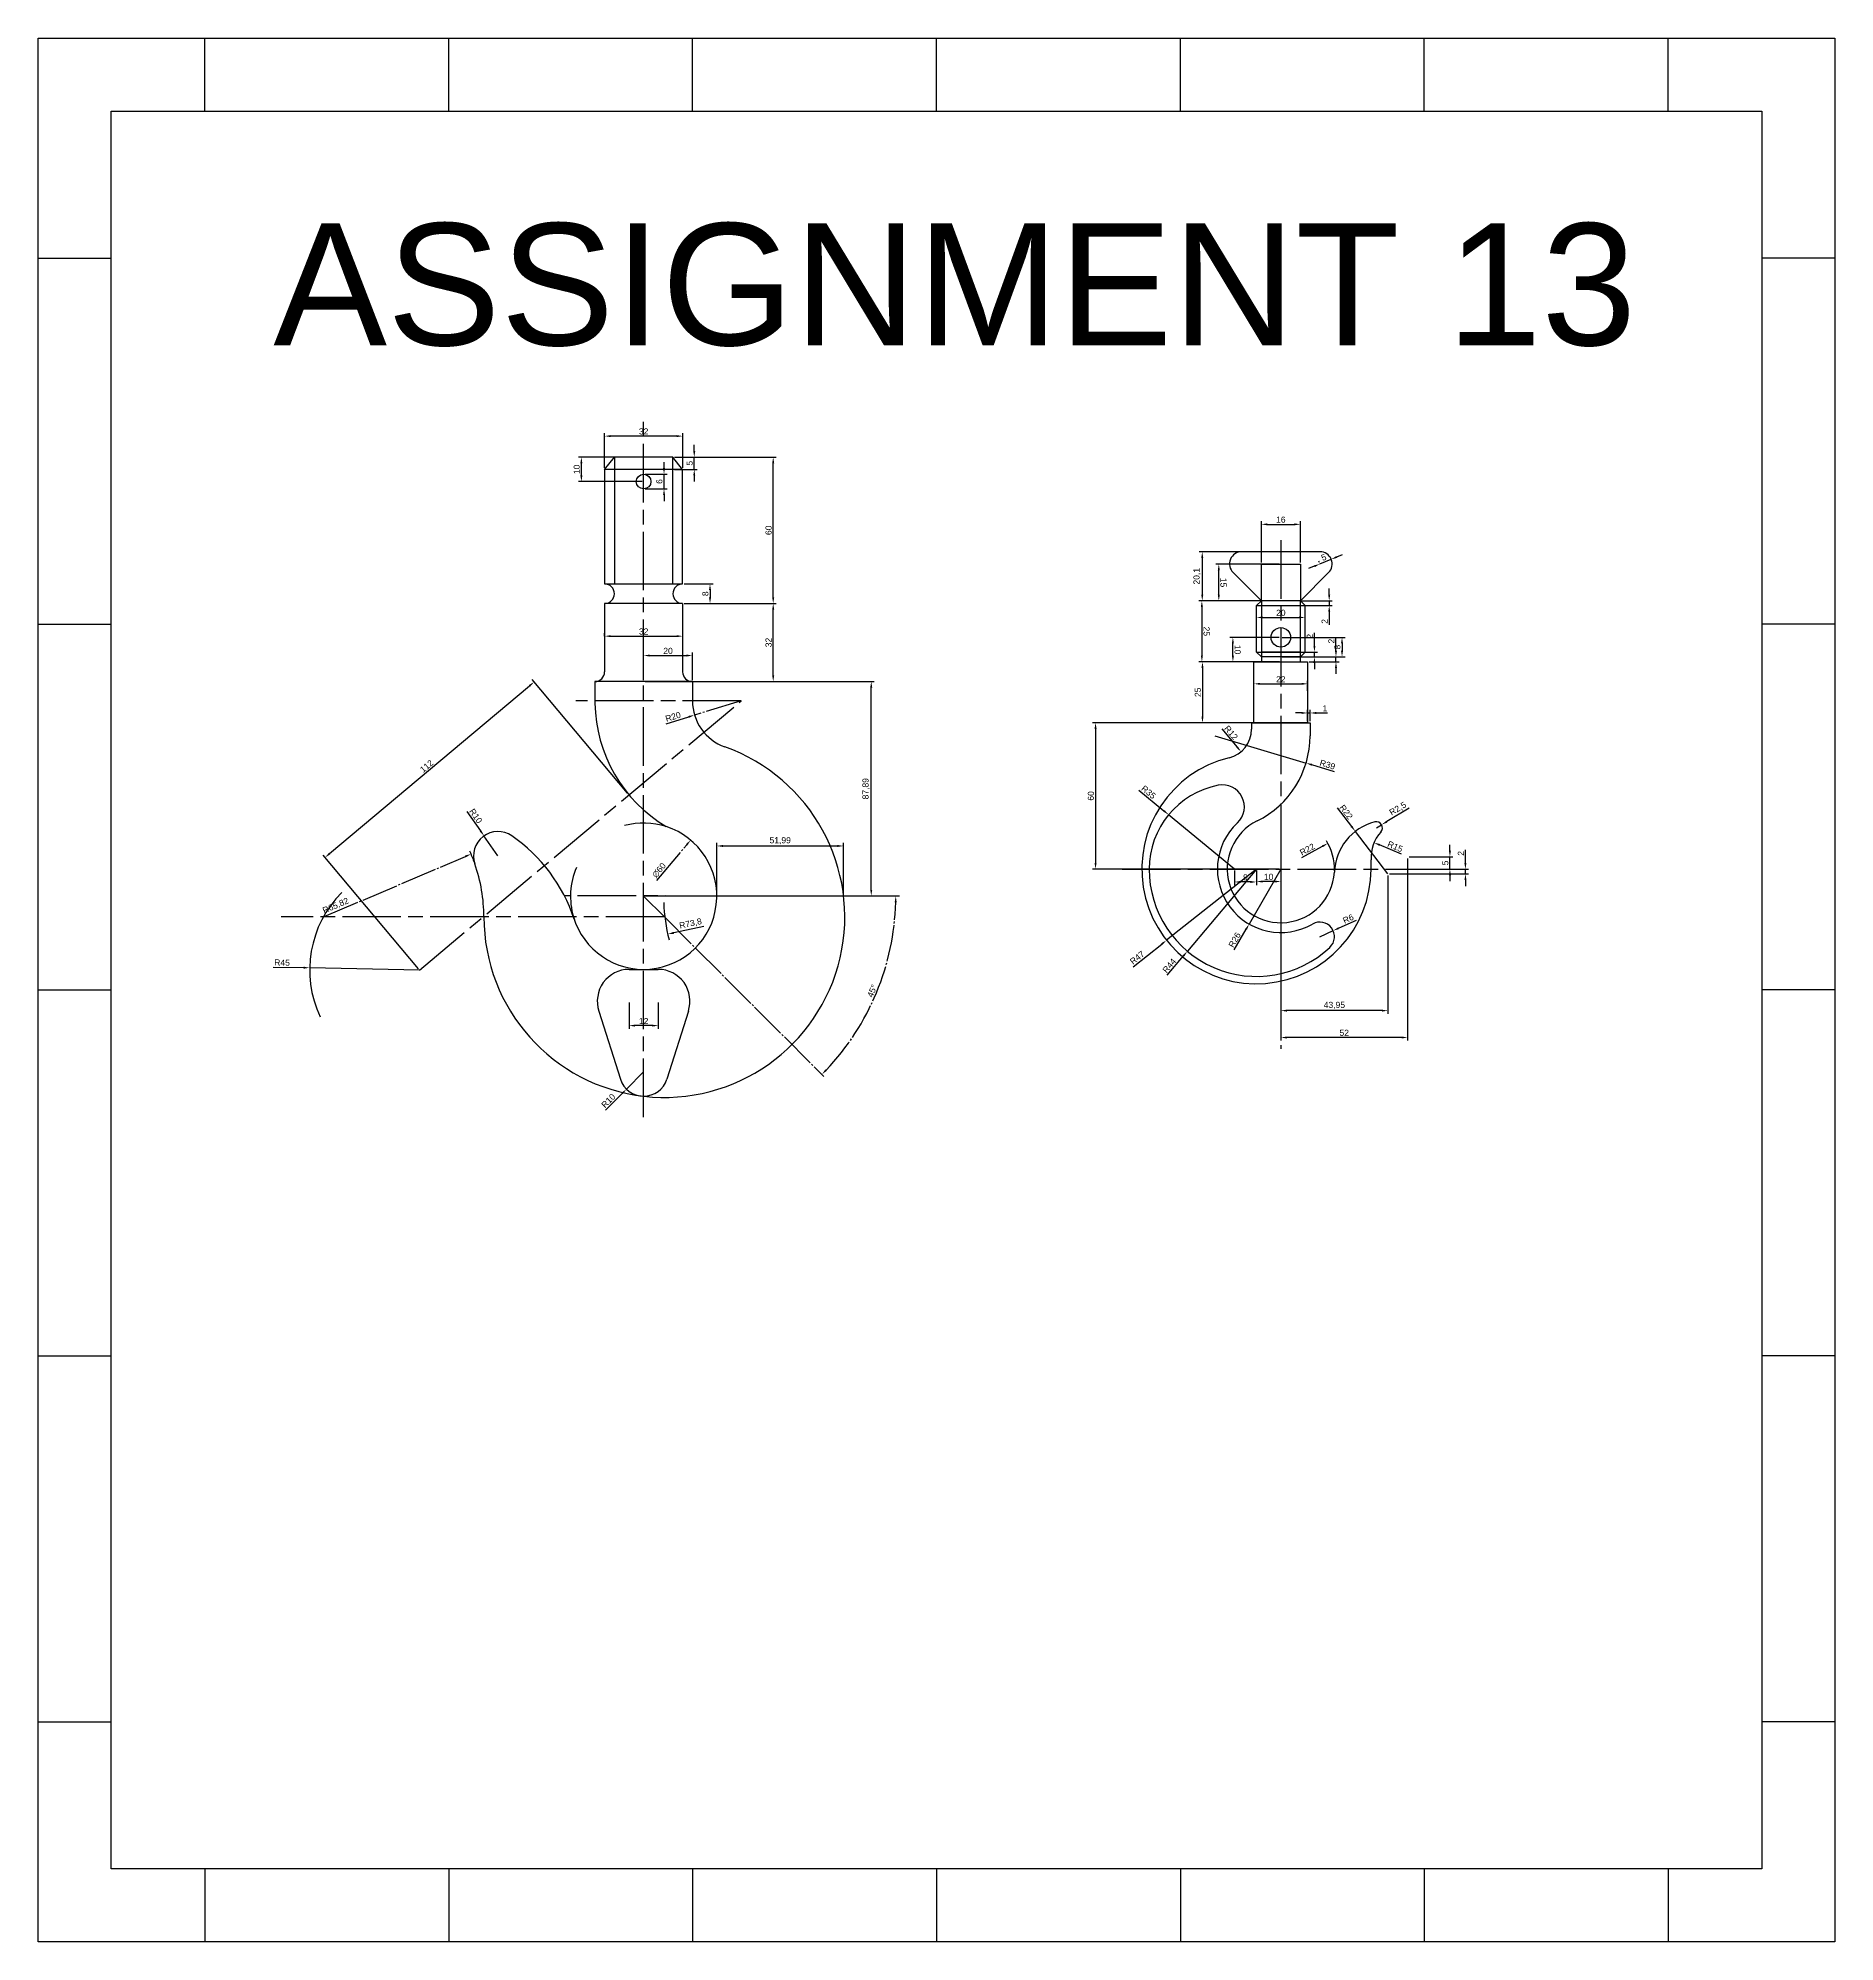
# Model space of a CAD drawing. Header units: millimetres. Extents: x 2995 to 3731, y 1142 to 1923.
import ezdxf

# ---------------------------------------------------------------- set-up
doc = ezdxf.new("R2010")
doc.units = ezdxf.units.MM
doc.linetypes.add('ACAD_ISO08W100', pattern=[36, 24, -3, 6, -3])
doc.linetypes.add('JIS_08_15', pattern=[17.25, 15, -0.75, 0.75, -0.75])
doc.styles.get("Standard").update_dxf_attribs({"font": 'arial.ttf'})
doc.dimstyles.new('ISO-25', dxfattribs={"dimtxt": 2.5, "dimasz": 2.5, "dimexe": 1.25, "dimexo": 0.625, "dimtad": 1, "dimtxsty": 'Standard', "dimcen": 2.5, "dimadec": 0, "dimazin": 0, "dimtfac": 1, "dimtmove": 0, "dimatfit": 3, "dimfxl": 1, "dimarcsym": 0})

msp = doc.modelspace()

# ---------------------------------------------------------------- texts
at = {"color": 241, "true_color": 0xf37aa8}
msp.add_text('ASSIGNMENT 13', height=50, dxfattribs=at).set_placement((3091.081, 1797.081))

# ---------------------------------------------------------------- blocks, each defined once
blk = doc.blocks.new('*D67')
at = {"color": 0, "lineweight": -2, "transparency": 16777216}
for p, q in [((3226.92, 1746.83), (3226.92, 1761.08)), ((3256.42, 1759.83), (3229.42, 1759.83)), ((3258.92, 1746.83), (3258.92, 1761.08))]:
    blk.add_line(p, q, dxfattribs=at)
at = {"color": 0, "transparency": 16777216}
for points in [[(3229.42, 1760.25), (3229.42, 1759.42), (3226.92, 1759.83)], [(3256.42, 1760.25), (3256.42, 1759.42), (3258.92, 1759.83)]]:
    blk.add_solid(points, dxfattribs=at)
at = {"layer": 'Defpoints', "color": 0, "transparency": 16777216}
for p in [(3226.92, 1759.83), (3226.92, 1746.21), (3258.92, 1746.21)]:
    blk.add_point(p, dxfattribs=at)
at = {"color": 0, "transparency": 16777216, "insert": (3242.92, 1761.74), "char_height": 2.5, "attachment_point": 5}
blk.add_mtext('32', dxfattribs=at)
blk = doc.blocks.new('*D68')
at = {"color": 0, "lineweight": -2, "transparency": 16777216}
for p, q in [((3242.29, 1751.21), (3216.14, 1751.21)), ((3217.39, 1743.71), (3217.39, 1748.71)), ((3242.29, 1741.21), (3216.14, 1741.21))]:
    blk.add_line(p, q, dxfattribs=at)
at = {"color": 0, "transparency": 16777216}
for points in [[(3216.97, 1748.71), (3217.8, 1748.71), (3217.39, 1751.21)], [(3216.97, 1743.71), (3217.8, 1743.71), (3217.39, 1741.21)]]:
    blk.add_solid(points, dxfattribs=at)
at = {"layer": 'Defpoints', "color": 0, "transparency": 16777216}
for p in [(3217.39, 1751.21), (3242.92, 1751.21), (3242.92, 1741.21)]:
    blk.add_point(p, dxfattribs=at)
at = {"color": 0, "transparency": 16777216, "insert": (3215.49, 1746.21), "char_height": 2.5, "attachment_point": 5, "rotation": 90}
blk.add_mtext('10', dxfattribs=at)
blk = doc.blocks.new('*D69')
at = {"color": 0, "lineweight": -2, "transparency": 16777216}
for p, q in [((3259.54, 1699.21), (3271.38, 1699.21)), ((3270.13, 1696.71), (3270.13, 1693.71)), ((3259.54, 1691.21), (3271.38, 1691.21))]:
    blk.add_line(p, q, dxfattribs=at)
at = {"color": 0, "transparency": 16777216}
for points in [[(3269.71, 1696.71), (3270.55, 1696.71), (3270.13, 1699.21)], [(3269.71, 1693.71), (3270.55, 1693.71), (3270.13, 1691.21)]]:
    blk.add_solid(points, dxfattribs=at)
at = {"layer": 'Defpoints', "color": 0, "transparency": 16777216}
for p in [(3258.92, 1699.21), (3258.92, 1691.21), (3270.13, 1691.21)]:
    blk.add_point(p, dxfattribs=at)
at = {"color": 0, "transparency": 16777216, "insert": (3268.23, 1695.21), "char_height": 2.5, "attachment_point": 5, "rotation": 90}
blk.add_mtext('8', dxfattribs=at)
blk = doc.blocks.new('*D70')
at = {"color": 0, "lineweight": -2, "transparency": 16777216}
for p, q in [((3255.54, 1751.21), (3297.3, 1751.21)), ((3296.05, 1693.71), (3296.05, 1748.71)), ((3259.54, 1691.21), (3297.3, 1691.21))]:
    blk.add_line(p, q, dxfattribs=at)
at = {"color": 0, "transparency": 16777216}
for points in [[(3295.63, 1748.71), (3296.46, 1748.71), (3296.05, 1751.21)], [(3295.63, 1693.71), (3296.46, 1693.71), (3296.05, 1691.21)]]:
    blk.add_solid(points, dxfattribs=at)
at = {"layer": 'Defpoints', "color": 0, "transparency": 16777216}
for p in [(3254.92, 1751.21), (3296.05, 1751.21), (3258.92, 1691.21)]:
    blk.add_point(p, dxfattribs=at)
at = {"color": 0, "transparency": 16777216, "insert": (3294.15, 1721.21), "char_height": 2.5, "attachment_point": 5, "rotation": 90}
blk.add_mtext('60', dxfattribs=at)
blk = doc.blocks.new('*D71')
at = {"color": 0, "lineweight": -2, "transparency": 16777216}
for p, q in [((3259.54, 1691.21), (3297.3, 1691.21)), ((3296.05, 1661.71), (3296.05, 1688.71)), ((3263.54, 1659.21), (3297.3, 1659.21))]:
    blk.add_line(p, q, dxfattribs=at)
at = {"color": 0, "transparency": 16777216}
for points in [[(3295.63, 1688.71), (3296.46, 1688.71), (3296.05, 1691.21)], [(3295.63, 1661.71), (3296.46, 1661.71), (3296.05, 1659.21)]]:
    blk.add_solid(points, dxfattribs=at)
at = {"layer": 'Defpoints', "color": 0, "transparency": 16777216}
for p in [(3258.92, 1691.21), (3296.05, 1691.21), (3262.92, 1659.21)]:
    blk.add_point(p, dxfattribs=at)
at = {"color": 0, "transparency": 16777216, "insert": (3294.15, 1675.21), "char_height": 2.5, "attachment_point": 5, "rotation": 90}
blk.add_mtext('32', dxfattribs=at)
blk = doc.blocks.new('*D72')
at = {"color": 0, "lineweight": -2, "transparency": 16777216}
for p, q in [((3242.92, 1659.83), (3242.92, 1671.12)), ((3262.92, 1659.83), (3262.92, 1671.12)), ((3245.42, 1669.87), (3260.42, 1669.87))]:
    blk.add_line(p, q, dxfattribs=at)
at = {"color": 0, "transparency": 16777216}
for points in [[(3245.42, 1670.29), (3245.42, 1669.46), (3242.92, 1669.87)], [(3260.42, 1670.29), (3260.42, 1669.46), (3262.92, 1669.87)]]:
    blk.add_solid(points, dxfattribs=at)
at = {"layer": 'Defpoints', "color": 0, "transparency": 16777216}
for p in [(3262.92, 1669.87), (3242.92, 1659.21), (3262.92, 1659.21)]:
    blk.add_point(p, dxfattribs=at)
at = {"color": 0, "transparency": 16777216, "insert": (3252.92, 1671.77), "char_height": 2.5, "attachment_point": 5}
blk.add_mtext('20', dxfattribs=at)
blk = doc.blocks.new('*D73')
at = {"color": 0, "lineweight": -2, "transparency": 16777216}
for p, q in [((3226.92, 1677.83), (3226.92, 1679.07)), ((3258.92, 1677.83), (3258.92, 1679.07)), ((3229.42, 1677.82), (3256.42, 1677.82))]:
    blk.add_line(p, q, dxfattribs=at)
at = {"color": 0, "transparency": 16777216}
for points in [[(3229.42, 1678.24), (3229.42, 1677.4), (3226.92, 1677.82)], [(3256.42, 1678.24), (3256.42, 1677.4), (3258.92, 1677.82)]]:
    blk.add_solid(points, dxfattribs=at)
at = {"layer": 'Defpoints', "color": 0, "transparency": 16777216}
for p in [(3226.92, 1677.21), (3258.92, 1677.82), (3258.92, 1677.21)]:
    blk.add_point(p, dxfattribs=at)
at = {"color": 0, "transparency": 16777216, "insert": (3242.92, 1679.72), "char_height": 2.5, "attachment_point": 5}
blk.add_mtext('32', dxfattribs=at)
blk = doc.blocks.new('*D74')
at = {"color": 0, "lineweight": -2, "transparency": 16777216}
for p, q in [((3251.28, 1746.71), (3251.28, 1749.21)), ((3243.54, 1744.21), (3252.53, 1744.21)), ((3251.28, 1738.21), (3251.28, 1744.21)), ((3243.54, 1738.21), (3252.53, 1738.21)), ((3251.28, 1735.71), (3251.28, 1733.21))]:
    blk.add_line(p, q, dxfattribs=at)
at = {"color": 0, "transparency": 16777216}
for points in [[(3250.87, 1746.71), (3251.7, 1746.71), (3251.28, 1744.21)], [(3250.87, 1735.71), (3251.7, 1735.71), (3251.28, 1738.21)]]:
    blk.add_solid(points, dxfattribs=at)
at = {"layer": 'Defpoints', "color": 0, "transparency": 16777216}
for p in [(3242.92, 1744.21), (3251.28, 1744.21), (3242.92, 1738.21)]:
    blk.add_point(p, dxfattribs=at)
at = {"color": 0, "transparency": 16777216, "insert": (3249.38, 1741.21), "char_height": 2.5, "attachment_point": 5, "rotation": 90}
blk.add_mtext('6', dxfattribs=at)
blk = doc.blocks.new('*D75')
at = {"color": 0, "lineweight": -2, "transparency": 16777216}
for p, q in [((3263.67, 1753.71), (3263.67, 1756.21)), ((3255.54, 1751.21), (3264.92, 1751.21)), ((3263.67, 1746.21), (3263.67, 1751.21)), ((3255.54, 1746.21), (3264.92, 1746.21)), ((3263.67, 1743.71), (3263.67, 1741.21))]:
    blk.add_line(p, q, dxfattribs=at)
at = {"color": 0, "transparency": 16777216}
for points in [[(3263.25, 1753.71), (3264.08, 1753.71), (3263.67, 1751.21)], [(3263.25, 1743.71), (3264.08, 1743.71), (3263.67, 1746.21)]]:
    blk.add_solid(points, dxfattribs=at)
at = {"layer": 'Defpoints', "color": 0, "transparency": 16777216}
for p in [(3254.92, 1751.21), (3263.67, 1751.21), (3254.92, 1746.21)]:
    blk.add_point(p, dxfattribs=at)
at = {"color": 0, "transparency": 16777216, "insert": (3261.77, 1748.71), "char_height": 2.5, "attachment_point": 5, "rotation": 90}
blk.add_mtext('5', dxfattribs=at)
blk = doc.blocks.new('*D55')
at = {"color": 0, "lineweight": -2, "transparency": 16777216}
for p, q in [((3114.16, 1588.69), (3196.13, 1657.47)), ((3236.36, 1613.41), (3197.24, 1660.03)), ((3150.56, 1541.42), (3111.44, 1588.04))]:
    blk.add_line(p, q, dxfattribs=at)
at = {"color": 0, "transparency": 16777216}
for points in [[(3195.86, 1657.79), (3196.39, 1657.15), (3198.04, 1659.07)], [(3113.89, 1589.01), (3114.43, 1588.37), (3112.24, 1587.08)]]:
    blk.add_solid(points, dxfattribs=at)
at = {"layer": 'Defpoints', "color": 0, "transparency": 16777216}
for p in [(3198.04, 1659.07), (3236.76, 1612.93), (3150.96, 1540.94)]:
    blk.add_point(p, dxfattribs=at)
at = {"color": 0, "transparency": 16777216, "insert": (3153.93, 1624.52), "char_height": 2.5, "attachment_point": 5, "rotation": 40}
blk.add_mtext('112', dxfattribs=at)
blk = doc.blocks.new('*D76')
at = {"color": 0, "lineweight": -2, "transparency": 16777216}
for p, q in [((3243.54, 1659.21), (3337.5, 1659.21)), ((3336.25, 1573.81), (3336.25, 1656.71)), ((3243.54, 1571.31), (3337.5, 1571.31))]:
    blk.add_line(p, q, dxfattribs=at)
at = {"color": 0, "transparency": 16777216}
for points in [[(3335.83, 1656.71), (3336.66, 1656.71), (3336.25, 1659.21)], [(3335.83, 1573.81), (3336.66, 1573.81), (3336.25, 1571.31)]]:
    blk.add_solid(points, dxfattribs=at)
at = {"layer": 'Defpoints', "color": 0, "transparency": 16777216}
for p in [(3242.92, 1659.21), (3336.25, 1659.21), (3242.92, 1571.31)]:
    blk.add_point(p, dxfattribs=at)
at = {"color": 0, "transparency": 16777216, "insert": (3334.12, 1615.26), "char_height": 2.5, "attachment_point": 5, "rotation": 90}
blk.add_mtext('87,89', dxfattribs=at)
blk = doc.blocks.new('*D56')
at = {"color": 0, "lineweight": -2, "transparency": 16777216}
for p, q in [((3090.99, 1542.16), (3103.47, 1541.91)), ((3150.96, 1540.94), (3105.97, 1541.86))]:
    blk.add_line(p, q, dxfattribs=at)
at = {"color": 0, "transparency": 16777216}
blk.add_solid([(3103.48, 1542.32), (3103.47, 1541.49), (3105.97, 1541.86)], dxfattribs=at)
at = {"layer": 'Defpoints', "color": 0, "transparency": 16777216}
for p in [(3105.97, 1541.86), (3150.96, 1540.94)]:
    blk.add_point(p, dxfattribs=at)
at = {"color": 0, "transparency": 16777216, "insert": (3094.65, 1543.98), "char_height": 2.5, "attachment_point": 5, "rotation": 358.82917}
blk.add_mtext('R45', dxfattribs=at)
blk = doc.blocks.new('*D57')
at = {"color": 0, "lineweight": -2, "transparency": 16777216}
blk.add_line((3267.58, 1558.85), (3255.23, 1556.16), dxfattribs=at)
at = {"color": 0, "transparency": 16777216}
blk.add_solid([(3255.14, 1556.57), (3255.32, 1555.76), (3252.78, 1555.63)], dxfattribs=at)
at = {"layer": 'Defpoints', "color": 0, "transparency": 16777216}
for p in [(3324.9, 1571.31), (3252.78, 1555.63)]:
    blk.add_point(p, dxfattribs=at)
at = {"color": 0, "transparency": 16777216, "insert": (3262.17, 1559.85), "char_height": 2.5, "attachment_point": 5, "rotation": 12.26462}
blk.add_mtext('R73,8', dxfattribs=at)
blk = doc.blocks.new('*D58')
at = {"color": 0, "lineweight": -2, "transparency": 16777216}
for p, q in [((3272.92, 1571.94), (3272.92, 1593.06)), ((3324.9, 1571.94), (3324.9, 1593.06)), ((3275.42, 1591.81), (3322.4, 1591.81))]:
    blk.add_line(p, q, dxfattribs=at)
at = {"color": 0, "transparency": 16777216}
for points in [[(3275.42, 1592.22), (3275.42, 1591.39), (3272.92, 1591.81)], [(3322.4, 1592.22), (3322.4, 1591.39), (3324.9, 1591.81)]]:
    blk.add_solid(points, dxfattribs=at)
at = {"layer": 'Defpoints', "color": 0, "transparency": 16777216}
for p in [(3324.9, 1591.81), (3272.92, 1571.31), (3324.9, 1571.31)]:
    blk.add_point(p, dxfattribs=at)
at = {"color": 0, "transparency": 16777216, "insert": (3298.91, 1593.93), "char_height": 2.5, "attachment_point": 5}
blk.add_mtext('51,99', dxfattribs=at)
blk = doc.blocks.new('*D77')
at = {"color": 0, "linetype": 'JIS_08_15', "lineweight": -2, "transparency": 16777216}
for p, q in [((3282.92, 1651.28), (3263.78, 1645.46)), ((3252.09, 1641.91), (3261.39, 1644.73))]:
    blk.add_line(p, q, dxfattribs=at)
at = {"color": 0, "linetype": 'JIS_08_15', "transparency": 16777216}
blk.add_solid([(3261.27, 1645.13), (3261.51, 1644.34), (3263.78, 1645.46)], dxfattribs=at)
at = {"layer": 'Defpoints', "color": 0, "linetype": 'JIS_08_15', "transparency": 16777216}
for p in [(3282.92, 1651.28), (3263.78, 1645.46)]:
    blk.add_point(p, dxfattribs=at)
at = {"color": 0, "linetype": 'JIS_08_15', "transparency": 16777216, "insert": (3254.99, 1644.78), "char_height": 2.5, "attachment_point": 5, "rotation": 16.90904}
blk.add_mtext('R20', dxfattribs=at)
blk = doc.blocks.new('*D78')
at = {"color": 0, "linetype": 'JIS_08_15', "lineweight": -2, "transparency": 16777216}
blk.add_line((3251.85, 1562.28), (3316.87, 1497.25), dxfattribs=at)
blk.add_arc((3242.81, 1571.31), 103.49, 316.3841, 358.55779, dxfattribs=at)
at = {"color": 0, "linetype": 'JIS_08_15', "transparency": 16777216}
for points in [[(3345.85, 1568.71), (3346.69, 1568.7), (3346.3, 1571.21)], [(3318.03, 1499.63), (3317.44, 1500.21), (3315.99, 1498.13)]]:
    blk.add_solid(points, dxfattribs=at)
at = {"layer": 'Defpoints', "color": 0, "linetype": 'JIS_08_15', "transparency": 16777216}
for p in [(3210.45, 1571.34), (3242.92, 1571.21), (3347.79, 1571.21), (3251.41, 1562.72), (3332.42, 1519.54)]:
    blk.add_point(p, dxfattribs=at)
at = {"color": 0, "linetype": 'JIS_08_15', "transparency": 16777216, "insert": (3336.65, 1532.39), "char_height": 2.5, "attachment_point": 5, "rotation": 67.47094}
blk.add_mtext('45°', dxfattribs=at)
blk = doc.blocks.new('*D59')
at = {"color": 0, "linetype": 'JIS_08_15', "lineweight": -2, "transparency": 16777216}
for p, q in [((3242.92, 1499.21), (3235.87, 1492.11)), ((3227.25, 1483.45), (3234.1, 1490.34))]:
    blk.add_line(p, q, dxfattribs=at)
at = {"color": 0, "linetype": 'JIS_08_15', "transparency": 16777216}
blk.add_solid([(3233.81, 1490.64), (3234.4, 1490.05), (3235.87, 1492.11)], dxfattribs=at)
at = {"layer": 'Defpoints', "color": 0, "linetype": 'JIS_08_15', "transparency": 16777216}
for p in [(3242.92, 1499.21), (3235.87, 1492.11)]:
    blk.add_point(p, dxfattribs=at)
at = {"color": 0, "linetype": 'JIS_08_15', "transparency": 16777216, "insert": (3228.45, 1487.35), "char_height": 2.5, "attachment_point": 5, "rotation": 45.1579}
blk.add_mtext('R10', dxfattribs=at)
blk = doc.blocks.new('*D79')
at = {"color": 0, "linetype": 'JIS_08_15', "lineweight": -2, "transparency": 16777216}
for p, q in [((3236.92, 1527.58), (3236.92, 1516.9)), ((3248.92, 1527.58), (3248.92, 1516.9)), ((3246.42, 1518.15), (3239.42, 1518.15))]:
    blk.add_line(p, q, dxfattribs=at)
at = {"color": 0, "linetype": 'JIS_08_15', "transparency": 16777216}
for points in [[(3239.42, 1518.56), (3239.42, 1517.73), (3236.92, 1518.15)], [(3246.42, 1518.56), (3246.42, 1517.73), (3248.92, 1518.15)]]:
    blk.add_solid(points, dxfattribs=at)
at = {"layer": 'Defpoints', "color": 0, "linetype": 'JIS_08_15', "transparency": 16777216}
for p in [(3236.92, 1528.21), (3248.92, 1528.21), (3236.92, 1518.15)]:
    blk.add_point(p, dxfattribs=at)
at = {"color": 0, "linetype": 'JIS_08_15', "transparency": 16777216, "insert": (3242.92, 1520.03), "char_height": 2.5, "attachment_point": 5}
blk.add_mtext('12', dxfattribs=at)
blk = doc.blocks.new('*D80')
at = {"color": 0, "linetype": 'JIS_08_15', "lineweight": -2, "transparency": 16777216}
blk.add_line((3111.97, 1562.88), (3169.85, 1587.52), dxfattribs=at)
blk.add_arc((3111.59, 1562.72), 65.82, 19.81549, 24.1459, dxfattribs=at)
at = {"color": 0, "linetype": 'JIS_08_15', "transparency": 16777216}
blk.add_solid([(3169.68, 1587.9), (3170.01, 1587.13), (3172.15, 1588.5)], dxfattribs=at)
at = {"layer": 'Defpoints', "color": 0, "linetype": 'JIS_08_15', "transparency": 16777216}
for p in [(3172.15, 1588.5), (3111.59, 1562.72)]:
    blk.add_point(p, dxfattribs=at)
at = {"color": 0, "linetype": 'JIS_08_15', "transparency": 16777216, "insert": (3116.68, 1567.2), "char_height": 2.5, "attachment_point": 5, "rotation": 23.05777}
blk.add_mtext('R65,82', dxfattribs=at)
blk = doc.blocks.new('*D60')
at = {"color": 0, "linetype": 'JIS_08_15', "lineweight": -2, "transparency": 16777216}
for p, q in [((3170.47, 1605.98), (3176.02, 1598)), ((3183.16, 1587.74), (3177.45, 1595.95))]:
    blk.add_line(p, q, dxfattribs=at)
at = {"color": 0, "linetype": 'JIS_08_15', "transparency": 16777216}
blk.add_solid([(3176.36, 1598.24), (3175.68, 1597.76), (3177.45, 1595.95)], dxfattribs=at)
at = {"layer": 'Defpoints', "color": 0, "linetype": 'JIS_08_15', "transparency": 16777216}
for p in [(3177.45, 1595.95), (3183.16, 1587.74)]:
    blk.add_point(p, dxfattribs=at)
at = {"color": 0, "linetype": 'JIS_08_15', "transparency": 16777216, "insert": (3174.09, 1604.1), "char_height": 2.5, "attachment_point": 5, "rotation": 304.81764}
blk.add_mtext('R10', dxfattribs=at)
blk = doc.blocks.new('*D81')
at = {"color": 0, "linetype": 'JIS_08_15', "lineweight": -2, "transparency": 16777216}
blk.add_line((3248.34, 1577.68), (3260.57, 1592.29), dxfattribs=at)
at = {"color": 0, "linetype": 'JIS_08_15', "transparency": 16777216}
blk.add_solid([(3260.25, 1592.56), (3260.89, 1592.02), (3262.18, 1594.21)], dxfattribs=at)
at = {"layer": 'Defpoints', "color": 0, "linetype": 'JIS_08_15', "transparency": 16777216}
for p in [(3262.18, 1594.21), (3223.66, 1548.2)]:
    blk.add_point(p, dxfattribs=at)
at = {"color": 0, "linetype": 'JIS_08_15', "transparency": 16777216, "insert": (3249.25, 1581.84), "char_height": 2.5, "attachment_point": 5, "rotation": 50.06123}
blk.add_mtext('∅60', dxfattribs=at)
blk = doc.blocks.new('*D82')
at = {"color": 0, "lineweight": -2, "transparency": 16777216}
for p, q in [((3496.22, 1707.95), (3496.22, 1724.91)), ((3498.72, 1723.66), (3509.72, 1723.66)), ((3512.22, 1707.95), (3512.22, 1724.91))]:
    blk.add_line(p, q, dxfattribs=at)
at = {"color": 0, "transparency": 16777216}
for points in [[(3498.72, 1724.08), (3498.72, 1723.25), (3496.22, 1723.66)], [(3509.72, 1724.08), (3509.72, 1723.25), (3512.22, 1723.66)]]:
    blk.add_solid(points, dxfattribs=at)
at = {"layer": 'Defpoints', "color": 0, "transparency": 16777216}
for p in [(3512.22, 1723.66), (3496.22, 1707.32), (3512.22, 1707.32)]:
    blk.add_point(p, dxfattribs=at)
at = {"color": 0, "transparency": 16777216, "insert": (3504.22, 1725.57), "char_height": 2.5, "attachment_point": 5}
blk.add_mtext('16', dxfattribs=at)
blk = doc.blocks.new('*D83')
at = {"color": 0, "lineweight": -2, "transparency": 16777216}
for p, q in [((3487.57, 1712.42), (3470.73, 1712.42)), ((3471.98, 1709.92), (3471.98, 1694.82)), ((3495.59, 1692.32), (3470.73, 1692.32))]:
    blk.add_line(p, q, dxfattribs=at)
at = {"color": 0, "transparency": 16777216}
for points in [[(3471.57, 1709.92), (3472.4, 1709.92), (3471.98, 1712.42)], [(3471.57, 1694.82), (3472.4, 1694.82), (3471.98, 1692.32)]]:
    blk.add_solid(points, dxfattribs=at)
at = {"layer": 'Defpoints', "color": 0, "transparency": 16777216}
for p in [(3488.19, 1712.42), (3471.98, 1692.32), (3496.22, 1692.32)]:
    blk.add_point(p, dxfattribs=at)
at = {"color": 0, "transparency": 16777216, "insert": (3469.86, 1702.37), "char_height": 2.5, "attachment_point": 5, "rotation": 90}
blk.add_mtext('20,1', dxfattribs=at)
blk = doc.blocks.new('*D84')
at = {"color": 0, "lineweight": -2, "transparency": 16777216}
for p, q in [((3503.58, 1707.32), (3477.52, 1707.3)), ((3478.78, 1694.8), (3478.77, 1704.8)), ((3503.59, 1692.32), (3477.53, 1692.3))]:
    blk.add_line(p, q, dxfattribs=at)
at = {"color": 0, "transparency": 16777216}
for points in [[(3479.19, 1704.8), (3478.36, 1704.8), (3478.77, 1707.3)], [(3479.2, 1694.8), (3478.36, 1694.8), (3478.78, 1692.3)]]:
    blk.add_solid(points, dxfattribs=at)
at = {"layer": 'Defpoints', "color": 0, "transparency": 16777216}
for p in [(3478.77, 1707.3), (3504.2, 1707.32), (3504.22, 1692.32)]:
    blk.add_point(p, dxfattribs=at)
at = {"color": 0, "transparency": 16777216, "insert": (3480.68, 1699.8), "char_height": 2.5, "attachment_point": 5, "rotation": 270.04355}
blk.add_mtext('15', dxfattribs=at)
blk = doc.blocks.new('*D61')
at = {"color": 0, "lineweight": -2, "transparency": 16777216}
for p, q in [((3503.59, 1692.32), (3470.57, 1692.3)), ((3471.82, 1689.8), (3471.84, 1669.8)), ((3503.61, 1667.32), (3470.59, 1667.3))]:
    blk.add_line(p, q, dxfattribs=at)
at = {"color": 0, "transparency": 16777216}
for points in [[(3472.24, 1689.8), (3471.41, 1689.8), (3471.82, 1692.3)], [(3472.25, 1669.8), (3471.42, 1669.8), (3471.84, 1667.3)]]:
    blk.add_solid(points, dxfattribs=at)
at = {"layer": 'Defpoints', "color": 0, "transparency": 16777216}
for p in [(3504.22, 1692.32), (3471.84, 1667.3), (3504.23, 1667.32)]:
    blk.add_point(p, dxfattribs=at)
at = {"color": 0, "transparency": 16777216, "insert": (3473.73, 1679.8), "char_height": 2.5, "attachment_point": 5, "rotation": 270.04355}
blk.add_mtext('25', dxfattribs=at)
blk = doc.blocks.new('*D85')
at = {"color": 0, "lineweight": -2, "transparency": 16777216}
for p, q in [((3503.57, 1677.32), (3483.3, 1677.31)), ((3484.55, 1669.81), (3484.55, 1674.81)), ((3503.57, 1667.32), (3483.31, 1667.31))]:
    blk.add_line(p, q, dxfattribs=at)
at = {"color": 0, "transparency": 16777216}
for points in [[(3484.97, 1674.81), (3484.13, 1674.81), (3484.55, 1677.31)], [(3484.97, 1669.81), (3484.14, 1669.81), (3484.56, 1667.31)]]:
    blk.add_solid(points, dxfattribs=at)
at = {"layer": 'Defpoints', "color": 0, "transparency": 16777216}
for p in [(3484.55, 1677.31), (3504.19, 1677.32), (3504.2, 1667.32)]:
    blk.add_point(p, dxfattribs=at)
at = {"color": 0, "transparency": 16777216, "insert": (3486.45, 1672.31), "char_height": 2.5, "attachment_point": 5, "rotation": 270.0345}
blk.add_mtext('10', dxfattribs=at)
blk = doc.blocks.new('*D86')
at = {"color": 0, "lineweight": -2, "transparency": 16777216}
for p, q in [((3494.22, 1681.45), (3494.22, 1686.73)), ((3514.22, 1681.45), (3514.22, 1686.73)), ((3496.72, 1685.48), (3511.72, 1685.48))]:
    blk.add_line(p, q, dxfattribs=at)
at = {"color": 0, "transparency": 16777216}
for points in [[(3496.72, 1685.9), (3496.72, 1685.06), (3494.22, 1685.48)], [(3511.72, 1685.9), (3511.72, 1685.06), (3514.22, 1685.48)]]:
    blk.add_solid(points, dxfattribs=at)
at = {"layer": 'Defpoints', "color": 0, "transparency": 16777216}
for p in [(3494.22, 1680.82), (3514.22, 1685.48), (3514.22, 1680.82)]:
    blk.add_point(p, dxfattribs=at)
at = {"color": 0, "transparency": 16777216, "insert": (3504.22, 1687.38), "char_height": 2.5, "attachment_point": 5}
blk.add_mtext('20', dxfattribs=at)
blk = doc.blocks.new('*D87')
at = {"color": 0, "lineweight": -2, "transparency": 16777216}
for p, q in [((3524.62, 1709.91), (3524.38, 1710.48)), ((3527.17, 1710.29), (3529.48, 1711.24)), ((3517.93, 1706.46), (3515.62, 1705.5)), ((3520, 1707.99), (3519.76, 1708.57)), ((3520.24, 1707.42), (3524.86, 1709.33))]:
    blk.add_line(p, q, dxfattribs=at)
at = {"color": 0, "transparency": 16777216}
for points in [[(3527.01, 1710.67), (3527.33, 1709.9), (3524.86, 1709.33)], [(3517.77, 1706.84), (3518.09, 1706.07), (3520.24, 1707.42)]]:
    blk.add_solid(points, dxfattribs=at)
at = {"layer": 'Defpoints', "color": 0, "transparency": 16777216}
for p in [(3520.24, 1707.42), (3524.86, 1709.33), (3524.86, 1709.33)]:
    blk.add_point(p, dxfattribs=at)
at = {"color": 0, "transparency": 16777216, "insert": (3521.82, 1710.13), "char_height": 2.5, "attachment_point": 5, "rotation": 22.5}
blk.add_mtext('5', dxfattribs=at)
blk = doc.blocks.new('*D88')
at = {"color": 0, "lineweight": -2, "transparency": 16777216}
for p, q in [((3524.04, 1694.82), (3524.04, 1697.32)), ((3512.84, 1692.32), (3525.29, 1692.32)), ((3512.84, 1690.32), (3525.29, 1690.32)), ((3524.04, 1692.32), (3524.04, 1690.32)), ((3524.04, 1687.82), (3524.04, 1682.41))]:
    blk.add_line(p, q, dxfattribs=at)
at = {"color": 0, "transparency": 16777216}
for points in [[(3523.63, 1694.82), (3524.46, 1694.82), (3524.04, 1692.32)], [(3523.63, 1687.82), (3524.46, 1687.82), (3524.04, 1690.32)]]:
    blk.add_solid(points, dxfattribs=at)
at = {"layer": 'Defpoints', "color": 0, "transparency": 16777216}
for p in [(3512.22, 1692.32), (3512.22, 1690.32), (3524.04, 1690.32)]:
    blk.add_point(p, dxfattribs=at)
at = {"color": 0, "transparency": 16777216, "insert": (3522.16, 1683.87), "char_height": 2.5, "attachment_point": 5, "rotation": 90}
blk.add_mtext('2', dxfattribs=at)
blk = doc.blocks.new('*D89')
at = {"color": 0, "lineweight": -2, "transparency": 16777216}
for p, q in [((3517.99, 1673.82), (3517.99, 1679.23)), ((3512.84, 1671.32), (3519.24, 1671.32)), ((3517.99, 1669.32), (3517.99, 1671.32)), ((3512.84, 1669.32), (3519.24, 1669.32)), ((3517.99, 1666.82), (3517.99, 1664.32))]:
    blk.add_line(p, q, dxfattribs=at)
at = {"color": 0, "transparency": 16777216}
for points in [[(3517.57, 1673.82), (3518.41, 1673.82), (3517.99, 1671.32)], [(3517.57, 1666.82), (3518.41, 1666.82), (3517.99, 1669.32)]]:
    blk.add_solid(points, dxfattribs=at)
at = {"layer": 'Defpoints', "color": 0, "transparency": 16777216}
for p in [(3512.22, 1671.32), (3517.99, 1671.32), (3512.22, 1669.32)]:
    blk.add_point(p, dxfattribs=at)
at = {"color": 0, "transparency": 16777216, "insert": (3516.11, 1677.77), "char_height": 2.5, "attachment_point": 5, "rotation": 90}
blk.add_mtext('2', dxfattribs=at)
blk = doc.blocks.new('*D90')
at = {"color": 0, "lineweight": -2, "transparency": 16777216}
for p, q in [((3526.82, 1671.82), (3526.82, 1677.23)), ((3512.84, 1669.32), (3528.07, 1669.32)), ((3515.82, 1667.32), (3528.07, 1667.32)), ((3526.82, 1667.32), (3526.82, 1669.32)), ((3526.82, 1664.82), (3526.82, 1662.32))]:
    blk.add_line(p, q, dxfattribs=at)
at = {"color": 0, "transparency": 16777216}
for points in [[(3526.4, 1671.82), (3527.23, 1671.82), (3526.82, 1669.32)], [(3526.4, 1664.82), (3527.23, 1664.82), (3526.82, 1667.32)]]:
    blk.add_solid(points, dxfattribs=at)
at = {"layer": 'Defpoints', "color": 0, "transparency": 16777216}
for p in [(3512.22, 1669.32), (3515.2, 1667.32), (3526.82, 1669.32)]:
    blk.add_point(p, dxfattribs=at)
at = {"color": 0, "transparency": 16777216, "insert": (3524.94, 1675.77), "char_height": 2.5, "attachment_point": 5, "rotation": 90}
blk.add_mtext('2', dxfattribs=at)
blk = doc.blocks.new('*D91')
at = {"color": 0, "lineweight": -2, "transparency": 16777216}
for p, q in [((3504.82, 1677.32), (3530.55, 1677.32)), ((3529.3, 1674.82), (3529.3, 1671.82)), ((3504.82, 1669.32), (3530.55, 1669.32))]:
    blk.add_line(p, q, dxfattribs=at)
at = {"color": 0, "transparency": 16777216}
for points in [[(3528.88, 1674.82), (3529.72, 1674.82), (3529.3, 1677.32)], [(3528.88, 1671.82), (3529.72, 1671.82), (3529.3, 1669.32)]]:
    blk.add_solid(points, dxfattribs=at)
at = {"layer": 'Defpoints', "color": 0, "transparency": 16777216}
for p in [(3504.19, 1677.32), (3504.19, 1669.32), (3529.3, 1669.32)]:
    blk.add_point(p, dxfattribs=at)
at = {"color": 0, "transparency": 16777216, "insert": (3527.4, 1673.32), "char_height": 2.5, "attachment_point": 5, "rotation": 90}
blk.add_mtext('8', dxfattribs=at)
blk = doc.blocks.new('*D92')
at = {"color": 0, "lineweight": -2, "transparency": 16777216}
for p, q in [((3493.2, 1655.45), (3493.2, 1659.52)), ((3495.7, 1658.27), (3512.7, 1658.27)), ((3515.2, 1655.45), (3515.2, 1659.52))]:
    blk.add_line(p, q, dxfattribs=at)
at = {"color": 0, "transparency": 16777216}
for points in [[(3495.7, 1658.69), (3495.7, 1657.85), (3493.2, 1658.27)], [(3512.7, 1658.69), (3512.7, 1657.85), (3515.2, 1658.27)]]:
    blk.add_solid(points, dxfattribs=at)
at = {"layer": 'Defpoints', "color": 0, "transparency": 16777216}
for p in [(3493.2, 1654.82), (3515.2, 1658.27), (3515.2, 1654.82)]:
    blk.add_point(p, dxfattribs=at)
at = {"color": 0, "transparency": 16777216, "insert": (3504.2, 1660.15), "char_height": 2.5, "attachment_point": 5}
blk.add_mtext('22', dxfattribs=at)
blk = doc.blocks.new('*D62')
at = {"color": 0, "lineweight": -2, "transparency": 16777216}
for p, q in [((3477.2, 1637.02), (3514.55, 1625.78)), ((3526.26, 1622.26), (3516.94, 1625.06))]:
    blk.add_line(p, q, dxfattribs=at)
at = {"color": 0, "transparency": 16777216}
blk.add_solid([(3517.06, 1625.46), (3516.82, 1624.66), (3514.55, 1625.78)], dxfattribs=at)
at = {"layer": 'Defpoints', "color": 0, "transparency": 16777216}
for p in [(3477.2, 1637.02), (3514.55, 1625.78)]:
    blk.add_point(p, dxfattribs=at)
at = {"color": 0, "transparency": 16777216, "insert": (3523.34, 1625.12), "char_height": 2.5, "attachment_point": 5, "rotation": 343.25533}
blk.add_mtext('R39', dxfattribs=at)
blk = doc.blocks.new('*D93')
at = {"color": 0, "lineweight": -2, "transparency": 16777216}
blk.add_line((3480.07, 1639.79), (3486.29, 1632.34), dxfattribs=at)
at = {"color": 0, "transparency": 16777216}
blk.add_solid([(3486.61, 1632.61), (3485.97, 1632.07), (3487.89, 1630.42)], dxfattribs=at)
at = {"layer": 'Defpoints', "color": 0, "transparency": 16777216}
for p in [(3480.2, 1639.64), (3487.89, 1630.42)]:
    blk.add_point(p, dxfattribs=at)
at = {"color": 0, "transparency": 16777216, "insert": (3483.82, 1638.23), "char_height": 2.5, "attachment_point": 5, "rotation": 309.83544}
blk.add_mtext('R12', dxfattribs=at)
blk = doc.blocks.new('*D94')
at = {"color": 0, "lineweight": -2, "transparency": 16777216}
for p, q in [((3503.57, 1667.32), (3470.82, 1667.32)), ((3472.07, 1664.82), (3472.07, 1644.82)), ((3503.57, 1642.32), (3470.82, 1642.32))]:
    blk.add_line(p, q, dxfattribs=at)
at = {"color": 0, "transparency": 16777216}
for points in [[(3471.66, 1664.82), (3472.49, 1664.82), (3472.07, 1667.32)], [(3471.66, 1644.82), (3472.49, 1644.82), (3472.07, 1642.32)]]:
    blk.add_solid(points, dxfattribs=at)
at = {"layer": 'Defpoints', "color": 0, "transparency": 16777216}
for p in [(3504.2, 1667.32), (3472.07, 1642.32), (3504.2, 1642.32)]:
    blk.add_point(p, dxfattribs=at)
at = {"color": 0, "transparency": 16777216, "insert": (3470.17, 1654.82), "char_height": 2.5, "attachment_point": 5, "rotation": 90}
blk.add_mtext('25', dxfattribs=at)
blk = doc.blocks.new('*D95')
at = {"color": 0, "lineweight": -2, "transparency": 16777216}
for p, q in [((3515.2, 1642.95), (3515.2, 1647.58)), ((3516.2, 1642.95), (3516.2, 1647.58)), ((3512.7, 1646.33), (3510.2, 1646.33)), ((3515.2, 1646.33), (3516.2, 1646.33)), ((3518.7, 1646.33), (3523.37, 1646.33))]:
    blk.add_line(p, q, dxfattribs=at)
at = {"color": 0, "transparency": 16777216}
for points in [[(3512.7, 1646.74), (3512.7, 1645.91), (3515.2, 1646.33)], [(3518.7, 1646.74), (3518.7, 1645.91), (3516.2, 1646.33)]]:
    blk.add_solid(points, dxfattribs=at)
at = {"layer": 'Defpoints', "color": 0, "transparency": 16777216}
for p in [(3515.2, 1642.32), (3516.2, 1646.33), (3516.2, 1642.32)]:
    blk.add_point(p, dxfattribs=at)
at = {"color": 0, "transparency": 16777216, "insert": (3522.29, 1648.21), "char_height": 2.5, "attachment_point": 5}
blk.add_mtext('1', dxfattribs=at)
blk = doc.blocks.new('*D96')
at = {"color": 0, "lineweight": -2, "transparency": 16777216}
for p, q in [((3503.57, 1642.32), (3426.98, 1642.32)), ((3428.23, 1639.82), (3428.23, 1584.82)), ((3503.57, 1582.32), (3426.98, 1582.32))]:
    blk.add_line(p, q, dxfattribs=at)
at = {"color": 0, "transparency": 16777216}
for points in [[(3427.82, 1639.82), (3428.65, 1639.82), (3428.23, 1642.32)], [(3427.82, 1584.82), (3428.65, 1584.82), (3428.23, 1582.32)]]:
    blk.add_solid(points, dxfattribs=at)
at = {"layer": 'Defpoints', "color": 0, "transparency": 16777216}
for p in [(3504.2, 1642.32), (3428.23, 1582.32), (3504.2, 1582.32)]:
    blk.add_point(p, dxfattribs=at)
at = {"color": 0, "transparency": 16777216, "insert": (3426.33, 1612.32), "char_height": 2.5, "attachment_point": 5, "rotation": 90}
blk.add_mtext('60', dxfattribs=at)
blk = doc.blocks.new('*D97')
at = {"color": 0, "lineweight": -2, "transparency": 16777216}
for p, q in [((3504.2, 1586.7), (3504.2, 1512.03)), ((3556.2, 1586.7), (3556.2, 1512.03)), ((3553.7, 1513.28), (3506.7, 1513.28))]:
    blk.add_line(p, q, dxfattribs=at)
at = {"color": 0, "transparency": 16777216}
for points in [[(3506.7, 1513.69), (3506.7, 1512.86), (3504.2, 1513.28)], [(3553.7, 1513.69), (3553.7, 1512.86), (3556.2, 1513.28)]]:
    blk.add_solid(points, dxfattribs=at)
at = {"layer": 'Defpoints', "color": 0, "transparency": 16777216}
for p in [(3504.2, 1587.32), (3556.2, 1587.32), (3504.2, 1513.28)]:
    blk.add_point(p, dxfattribs=at)
at = {"color": 0, "transparency": 16777216, "insert": (3530.2, 1515.18), "char_height": 2.5, "attachment_point": 5}
blk.add_mtext('52', dxfattribs=at)
blk = doc.blocks.new('*D98')
at = {"color": 0, "lineweight": -2, "transparency": 16777216}
for p, q in [((3504.2, 1579.7), (3504.2, 1523.04)), ((3548.15, 1579.7), (3548.15, 1523.04)), ((3545.65, 1524.29), (3506.7, 1524.29))]:
    blk.add_line(p, q, dxfattribs=at)
at = {"color": 0, "transparency": 16777216}
for points in [[(3506.7, 1524.71), (3506.7, 1523.88), (3504.2, 1524.29)], [(3545.65, 1524.71), (3545.65, 1523.88), (3548.15, 1524.29)]]:
    blk.add_solid(points, dxfattribs=at)
at = {"layer": 'Defpoints', "color": 0, "transparency": 16777216}
for p in [(3504.2, 1580.32), (3548.15, 1580.32), (3504.2, 1524.29)]:
    blk.add_point(p, dxfattribs=at)
at = {"color": 0, "transparency": 16777216, "insert": (3526.17, 1526.42), "char_height": 2.5, "attachment_point": 5}
blk.add_mtext('43,95', dxfattribs=at)
blk = doc.blocks.new('*D99')
at = {"color": 0, "lineweight": -2, "transparency": 16777216}
for p, q in [((3579.9, 1584.82), (3579.9, 1590.23)), ((3548.77, 1582.32), (3581.15, 1582.32)), ((3548.77, 1580.32), (3581.15, 1580.32)), ((3579.9, 1580.32), (3579.9, 1582.32)), ((3579.9, 1577.82), (3579.9, 1575.32))]:
    blk.add_line(p, q, dxfattribs=at)
at = {"color": 0, "transparency": 16777216}
for points in [[(3579.49, 1584.82), (3580.32, 1584.82), (3579.9, 1582.32)], [(3579.49, 1577.82), (3580.32, 1577.82), (3579.9, 1580.32)]]:
    blk.add_solid(points, dxfattribs=at)
at = {"layer": 'Defpoints', "color": 0, "transparency": 16777216}
for p in [(3548.15, 1582.32), (3548.15, 1580.32), (3579.9, 1582.32)]:
    blk.add_point(p, dxfattribs=at)
at = {"color": 0, "transparency": 16777216, "insert": (3578.02, 1588.77), "char_height": 2.5, "attachment_point": 5, "rotation": 90}
blk.add_mtext('2', dxfattribs=at)
blk = doc.blocks.new('*D63')
at = {"color": 0, "lineweight": -2, "transparency": 16777216}
for p, q in [((3573.54, 1589.82), (3573.54, 1592.32)), ((3556.82, 1587.32), (3574.79, 1587.32)), ((3573.54, 1582.32), (3573.54, 1587.32)), ((3556.82, 1582.32), (3574.79, 1582.32)), ((3573.54, 1579.82), (3573.54, 1577.32))]:
    blk.add_line(p, q, dxfattribs=at)
at = {"color": 0, "transparency": 16777216}
for points in [[(3573.13, 1589.82), (3573.96, 1589.82), (3573.54, 1587.32)], [(3573.13, 1579.82), (3573.96, 1579.82), (3573.54, 1582.32)]]:
    blk.add_solid(points, dxfattribs=at)
at = {"layer": 'Defpoints', "color": 0, "transparency": 16777216}
for p in [(3556.2, 1587.32), (3573.54, 1587.32), (3556.2, 1582.32)]:
    blk.add_point(p, dxfattribs=at)
at = {"color": 0, "transparency": 16777216, "insert": (3571.65, 1584.82), "char_height": 2.5, "attachment_point": 5, "rotation": 90}
blk.add_mtext('5', dxfattribs=at)
blk = doc.blocks.new('*D64')
at = {"color": 0, "lineweight": -2, "transparency": 16777216}
for p, q in [((3494.2, 1581.7), (3494.2, 1575.98)), ((3501.7, 1577.23), (3496.7, 1577.23)), ((3504.2, 1581.7), (3504.2, 1575.98))]:
    blk.add_line(p, q, dxfattribs=at)
at = {"color": 0, "transparency": 16777216}
for points in [[(3496.7, 1577.64), (3496.7, 1576.81), (3494.2, 1577.23)], [(3501.7, 1577.64), (3501.7, 1576.81), (3504.2, 1577.23)]]:
    blk.add_solid(points, dxfattribs=at)
at = {"layer": 'Defpoints', "color": 0, "transparency": 16777216}
for p in [(3494.2, 1582.32), (3494.2, 1577.23), (3504.2, 1582.32)]:
    blk.add_point(p, dxfattribs=at)
at = {"color": 0, "transparency": 16777216, "insert": (3499.2, 1579.13), "char_height": 2.5, "attachment_point": 5}
blk.add_mtext('10', dxfattribs=at)
blk = doc.blocks.new('*D65')
at = {"color": 0, "lineweight": -2, "transparency": 16777216}
for p, q in [((3485.2, 1581.7), (3485.2, 1575.8)), ((3491.7, 1577.05), (3487.7, 1577.05)), ((3494.2, 1581.7), (3494.2, 1575.8))]:
    blk.add_line(p, q, dxfattribs=at)
at = {"color": 0, "transparency": 16777216}
for points in [[(3487.7, 1577.47), (3487.7, 1576.63), (3485.2, 1577.05)], [(3491.7, 1577.47), (3491.7, 1576.63), (3494.2, 1577.05)]]:
    blk.add_solid(points, dxfattribs=at)
at = {"layer": 'Defpoints', "color": 0, "transparency": 16777216}
for p in [(3485.2, 1582.32), (3485.2, 1577.05), (3494.2, 1582.32)]:
    blk.add_point(p, dxfattribs=at)
at = {"color": 0, "transparency": 16777216, "insert": (3489.7, 1578.95), "char_height": 2.5, "attachment_point": 5}
blk.add_mtext('9', dxfattribs=at)
blk = doc.blocks.new('*D100')
at = {"color": 0, "lineweight": -2, "transparency": 16777216}
blk.add_line((3512.8, 1587.03), (3521.3, 1591.68), dxfattribs=at)
blk.add_arc((3504.2, 1582.32), 22, 358.20118, 31.95287, dxfattribs=at)
at = {"color": 0, "transparency": 16777216}
blk.add_solid([(3521.1, 1592.05), (3521.5, 1591.32), (3523.5, 1592.88)], dxfattribs=at)
at = {"layer": 'Defpoints', "color": 0, "transparency": 16777216}
for p in [(3523.5, 1592.88), (3504.2, 1582.32)]:
    blk.add_point(p, dxfattribs=at)
at = {"color": 0, "transparency": 16777216, "insert": (3515.05, 1590.4), "char_height": 2.5, "attachment_point": 5, "rotation": 28.69742}
blk.add_mtext('R22', dxfattribs=at)
blk = doc.blocks.new('*D101')
at = {"color": 0, "lineweight": -2, "transparency": 16777216}
for p, q in [((3527.33, 1607.45), (3533.24, 1599.76)), ((3548.15, 1580.32), (3534.76, 1597.78))]:
    blk.add_line(p, q, dxfattribs=at)
at = {"color": 0, "transparency": 16777216}
blk.add_solid([(3533.57, 1600.01), (3532.91, 1599.51), (3534.76, 1597.78)], dxfattribs=at)
at = {"layer": 'Defpoints', "color": 0, "transparency": 16777216}
for p in [(3534.76, 1597.78), (3548.15, 1580.32)]:
    blk.add_point(p, dxfattribs=at)
at = {"color": 0, "transparency": 16777216, "insert": (3531.02, 1605.74), "char_height": 2.5, "attachment_point": 5, "rotation": 307.49558}
blk.add_mtext('R22', dxfattribs=at)
blk = doc.blocks.new('*D102')
at = {"color": 0, "lineweight": -2, "transparency": 16777216}
blk.add_line((3553.66, 1588.4), (3544.7, 1592.22), dxfattribs=at)
at = {"color": 0, "transparency": 16777216}
blk.add_solid([(3544.86, 1592.6), (3544.54, 1591.84), (3542.4, 1593.2)], dxfattribs=at)
at = {"layer": 'Defpoints', "color": 0, "transparency": 16777216}
for p in [(3542.4, 1593.2), (3556.2, 1587.32)]:
    blk.add_point(p, dxfattribs=at)
at = {"color": 0, "transparency": 16777216, "insert": (3551.08, 1591.57), "char_height": 2.5, "attachment_point": 5, "rotation": 336.91771}
blk.add_mtext('R15', dxfattribs=at)
blk = doc.blocks.new('*D103')
at = {"color": 0, "lineweight": -2, "transparency": 16777216}
for p, q in [((3543.37, 1599.23), (3545.53, 1600.5)), ((3556.89, 1607.24), (3547.68, 1601.78))]:
    blk.add_line(p, q, dxfattribs=at)
at = {"color": 0, "transparency": 16777216}
blk.add_solid([(3547.46, 1602.13), (3547.89, 1601.42), (3545.53, 1600.5)], dxfattribs=at)
at = {"layer": 'Defpoints', "color": 0, "transparency": 16777216}
for p in [(3545.53, 1600.5), (3543.37, 1599.23)]:
    blk.add_point(p, dxfattribs=at)
at = {"color": 0, "transparency": 16777216, "insert": (3552.27, 1606.97), "char_height": 2.5, "attachment_point": 5, "rotation": 30.65208}
blk.add_mtext('R2,5', dxfattribs=at)
blk = doc.blocks.new('*D104')
at = {"color": 0, "lineweight": -2, "transparency": 16777216}
for p, q in [((3535.04, 1561.31), (3527.95, 1558.1)), ((3520.2, 1554.61), (3525.67, 1557.08))]:
    blk.add_line(p, q, dxfattribs=at)
at = {"color": 0, "transparency": 16777216}
blk.add_solid([(3527.78, 1558.48), (3528.12, 1557.73), (3525.67, 1557.08)], dxfattribs=at)
at = {"layer": 'Defpoints', "color": 0, "transparency": 16777216}
for p in [(3520.2, 1554.61), (3525.67, 1557.08)]:
    blk.add_point(p, dxfattribs=at)
at = {"color": 0, "transparency": 16777216, "insert": (3531.85, 1561.95), "char_height": 2.5, "attachment_point": 5, "rotation": 24.29404}
blk.add_mtext('R6', dxfattribs=at)
blk = doc.blocks.new('*D105')
at = {"color": 0, "lineweight": -2, "transparency": 16777216}
for p, q in [((3504.2, 1582.32), (3491.22, 1559.8)), ((3485.11, 1549.21), (3489.97, 1557.63))]:
    blk.add_line(p, q, dxfattribs=at)
at = {"color": 0, "transparency": 16777216}
blk.add_solid([(3489.61, 1557.84), (3490.33, 1557.42), (3491.22, 1559.8)], dxfattribs=at)
at = {"layer": 'Defpoints', "color": 0, "transparency": 16777216}
for p in [(3504.2, 1582.32), (3491.22, 1559.8)]:
    blk.add_point(p, dxfattribs=at)
at = {"color": 0, "transparency": 16777216, "insert": (3485.27, 1553.28), "char_height": 2.5, "attachment_point": 5, "rotation": 60.03969}
blk.add_mtext('R26', dxfattribs=at)
blk = doc.blocks.new('*D106')
at = {"color": 0, "lineweight": -2, "transparency": 16777216}
for p, q in [((3494.2, 1582.32), (3457.35, 1553.15)), ((3443.64, 1542.3), (3455.39, 1551.6))]:
    blk.add_line(p, q, dxfattribs=at)
at = {"color": 0, "transparency": 16777216}
blk.add_solid([(3455.13, 1551.93), (3455.64, 1551.27), (3457.35, 1553.15)], dxfattribs=at)
at = {"layer": 'Defpoints', "color": 0, "transparency": 16777216}
for p in [(3494.2, 1582.32), (3457.35, 1553.15)]:
    blk.add_point(p, dxfattribs=at)
at = {"color": 0, "transparency": 16777216, "insert": (3445.31, 1546.02), "char_height": 2.5, "attachment_point": 5, "rotation": 38.36079}
blk.add_mtext('R47', dxfattribs=at)
blk = doc.blocks.new('*D107')
at = {"color": 0, "lineweight": -2, "transparency": 16777216}
for p, q in [((3494.2, 1582.32), (3465.88, 1548.65)), ((3457.58, 1538.78), (3464.27, 1546.73))]:
    blk.add_line(p, q, dxfattribs=at)
at = {"color": 0, "transparency": 16777216}
blk.add_solid([(3463.95, 1547), (3464.59, 1546.47), (3465.88, 1548.65)], dxfattribs=at)
at = {"layer": 'Defpoints', "color": 0, "transparency": 16777216}
for p in [(3494.2, 1582.32), (3465.88, 1548.65)]:
    blk.add_point(p, dxfattribs=at)
at = {"color": 0, "transparency": 16777216, "insert": (3458.47, 1542.75), "char_height": 2.5, "attachment_point": 5, "rotation": 49.93516}
blk.add_mtext('R44', dxfattribs=at)
blk = doc.blocks.new('*D108')
at = {"color": 0, "lineweight": -2, "transparency": 16777216}
for p, q in [((3445.98, 1614.68), (3456.27, 1606.19)), ((3485.2, 1582.32), (3458.2, 1604.6))]:
    blk.add_line(p, q, dxfattribs=at)
at = {"color": 0, "transparency": 16777216}
blk.add_solid([(3456.54, 1606.51), (3456.01, 1605.87), (3458.2, 1604.6)], dxfattribs=at)
at = {"layer": 'Defpoints', "color": 0, "transparency": 16777216}
for p in [(3458.2, 1604.6), (3485.2, 1582.32)]:
    blk.add_point(p, dxfattribs=at)
at = {"color": 0, "transparency": 16777216, "insert": (3449.98, 1613.85), "char_height": 2.5, "attachment_point": 5, "rotation": 320.47367}
blk.add_mtext('R35', dxfattribs=at)

# ---------------------------------------------------------------- dimensions: what is measured, and where the dimension line sits
for base, p1, p2, picture, middle in [((3226.917, 1759.834), (3258.917, 1746.206), (3226.917, 1746.206), '*D67', (3242.917, 1761.737)), ((3512.215, 1723.664), (3496.215, 1707.321), (3512.215, 1707.321), '*D82', (3504.215, 1725.566)), ((3514.215, 1685.48), (3494.215, 1680.821), (3514.215, 1680.821), '*D86', (3504.215, 1687.381)), ((3258.917, 1677.821), (3226.917, 1677.206), (3258.917, 1677.206), '*D73', (3242.917, 1679.723)), ((3262.917, 1669.872), (3242.917, 1659.206), (3262.917, 1659.206), '*D72', (3252.917, 1671.774)), ((3515.2, 1658.271), (3493.2, 1654.821), (3515.2, 1654.821), '*D92', (3504.2, 1660.151)), ((3516.2, 1646.327), (3515.2, 1642.321), (3516.2, 1642.321), '*D95', (3522.285, 1648.207)), ((3324.904, 1591.805), (3272.917, 1571.312), (3324.904, 1571.312), '*D58', (3298.91, 1593.933)), ((3504.2, 1513.276), (3556.2, 1587.321), (3504.2, 1587.321), '*D97', (3530.2, 1515.178)), ((3485.2, 1577.049), (3494.2, 1582.321), (3485.2, 1582.321), '*D65', (3489.7, 1578.951)), ((3494.2, 1577.226), (3504.2, 1582.321), (3494.2, 1582.321), '*D64', (3499.2, 1579.127)), ((3504.2, 1524.292), (3548.15, 1580.321), (3504.2, 1580.321), '*D98', (3526.175, 1526.42))]:
    dim = msp.add_linear_dim(base=base, p1=p1, p2=p2, dimstyle='ISO-25')
    dim.commit()
    dim.dimension.update_dxf_attribs({"geometry": picture, "text_midpoint": middle})
for base, p1, p2, picture, middle in [((3263.666, 1751.206), (3254.917, 1746.206), (3254.917, 1751.206), '*D75', (3261.77, 1748.706)), ((3217.388, 1751.206), (3242.917, 1741.206), (3242.917, 1751.206), '*D68', (3215.486, 1746.206)), ((3251.284, 1744.206), (3242.917, 1738.206), (3242.917, 1744.206), '*D74', (3249.382, 1741.206)), ((3296.048, 1751.206), (3258.917, 1691.206), (3254.917, 1751.206), '*D70', (3294.146, 1721.206)), ((3471.984, 1692.321), (3488.19, 1712.417), (3496.215, 1692.321), '*D83', (3469.857, 1702.369)), ((3270.13, 1691.206), (3258.917, 1699.206), (3258.917, 1691.206), '*D69', (3268.229, 1695.206)), ((3524.042, 1690.321), (3512.215, 1692.321), (3512.215, 1690.321), '*D88', (3522.162, 1683.868)), ((3296.048, 1691.206), (3262.917, 1659.206), (3258.917, 1691.206), '*D71', (3294.145, 1675.206)), ((3517.991, 1671.321), (3512.215, 1669.321), (3512.215, 1671.321), '*D89', (3516.111, 1677.774)), ((3529.299, 1669.321), (3504.194, 1677.321), (3504.194, 1669.321), '*D91', (3527.397, 1673.321)), ((3526.818, 1669.321), (3515.2, 1667.321), (3512.215, 1669.321), '*D90', (3524.938, 1675.774)), ((3472.073, 1642.321), (3504.2, 1667.321), (3504.2, 1642.321), '*D94', (3470.172, 1654.821)), ((3428.234, 1582.321), (3504.2, 1642.321), (3504.2, 1582.321), '*D96', (3426.333, 1612.321)), ((3573.542, 1587.321), (3556.2, 1582.321), (3556.2, 1587.321), '*D63', (3571.646, 1584.821)), ((3579.904, 1582.321), (3548.15, 1580.321), (3548.15, 1582.321), '*D99', (3578.024, 1588.774))]:
    dim = msp.add_linear_dim(base=base, p1=p1, p2=p2, angle=90, dimstyle='ISO-25')
    dim.commit()
    dim.dimension.update_dxf_attribs({"geometry": picture, "text_midpoint": middle})
for p1, p2, distance, picture, middle in [((3520.24, 1707.417), (3524.859, 1709.33), 0, '*D87', (3521.824, 1710.125)), ((3504.215, 1692.321), (3504.204, 1707.321), 25.433, '*D84', (3480.678, 1699.803)), ((3504.215, 1692.321), (3504.234, 1667.321), -32.394, '*D61', (3473.732, 1679.798)), ((3504.2, 1667.321), (3504.194, 1677.321), 19.644, '*D85', (3486.454, 1672.31)), ((3150.964, 1540.937), (3236.761, 1612.929), 60.237, '*D55', (3153.935, 1624.518)), ((3242.917, 1571.312), (3242.917, 1659.206), -93.329, '*D76', (3334.118, 1615.259))]:
    dim = msp.add_aligned_dim(p1=p1, p2=p2, distance=distance, dimstyle='ISO-25')
    dim.commit()
    dim.dimension.update_dxf_attribs({"geometry": picture, "text_midpoint": middle})
at = {"linetype": 'JIS_08_15'}
for center, mpoint, picture, middle in [((3282.917, 1651.278), (3263.781, 1645.461), '*D77', (3254.993, 1644.777)), ((3183.157, 1587.741), (3177.447, 1595.95), '*D60', (3174.093, 1604.103)), ((3242.917, 1499.206), (3235.865, 1492.115), '*D59', (3228.447, 1487.353))]:
    dim = msp.add_radius_dim(center=center, mpoint=mpoint, dimstyle='ISO-25', dxfattribs=at)
    dim.commit()
    dim.dimension.update_dxf_attribs({"geometry": picture, "text_midpoint": middle})
for center, mpoint, picture, middle in [((3480.2, 1639.636), (3487.887, 1630.421), '*D93', (3482.378, 1637.024)), ((3485.2, 1582.321), (3458.203, 1604.596), '*D108', (3448.771, 1612.378)), ((3504.2, 1582.321), (3523.498, 1592.885), '*D100', (3515.955, 1588.756)), ((3556.2, 1587.321), (3542.401, 1593.201), '*D102', (3550.332, 1589.821)), ((3494.2, 1582.321), (3457.346, 1553.152), '*D106', (3446.474, 1544.546)), ((3494.2, 1582.321), (3465.879, 1548.647), '*D107', (3459.905, 1541.543)), ((3324.904, 1571.312), (3252.784, 1555.634), '*D57', (3262.625, 1557.773)), ((3150.964, 1540.937), (3105.974, 1541.856), '*D56', (3094.61, 1542.089))]:
    dim = msp.add_radius_dim(center=center, mpoint=mpoint, dimstyle='ISO-25')
    dim.commit()
    dim.dimension.update_dxf_attribs({"geometry": picture, "text_midpoint": middle, "dimtype": 164})
for center, mpoint, picture, middle in [((3477.2, 1637.02), (3514.546, 1625.784), '*D62', (3523.343, 1625.123)), ((3548.15, 1580.321), (3534.758, 1597.775), '*D101', (3531.016, 1605.742)), ((3543.374, 1599.227), (3545.525, 1600.501), '*D103', (3552.275, 1606.974)), ((3504.2, 1582.321), (3491.215, 1559.795), '*D105', (3485.268, 1553.284)), ((3520.2, 1554.608), (3525.669, 1557.076), '*D104', (3531.85, 1561.953))]:
    dim = msp.add_radius_dim(center=center, mpoint=mpoint, dimstyle='ISO-25')
    dim.commit()
    dim.dimension.update_dxf_attribs({"geometry": picture, "text_midpoint": middle})
dim = msp.add_diameter_dim_2p(p1=(3223.658, 1548.204), p2=(3262.176, 1594.207), dimstyle='ISO-25', dxfattribs=at)
dim.commit()
dim.dimension.update_dxf_attribs({"geometry": '*D81', "text_midpoint": (3250.762, 1580.575), "dimtype": 163})
dim = msp.add_radius_dim(center=(3111.586, 1562.717), mpoint=(3172.147, 1588.496), dimstyle='ISO-25', dxfattribs=at)
dim.commit()
dim.dimension.update_dxf_attribs({"geometry": '*D80', "text_midpoint": (3117.516, 1565.241), "dimtype": 164})
dim = msp.add_angular_dim_2l(base=(3332.419, 1519.536), line1=((3347.79, 1571.206), (3210.449, 1571.345)), line2=((3242.917, 1571.206), (3251.405, 1562.717)), dimstyle='ISO-25', dxfattribs=at)
dim.commit()
dim.dimension.update_dxf_attribs({"geometry": '*D78', "text_midpoint": (3336.652, 1532.386)})
dim = msp.add_linear_dim(base=(3236.917, 1518.145), p1=(3248.917, 1528.206), p2=(3236.917, 1528.206), dimstyle='ISO-25', dxfattribs=at)
dim.commit()
dim.dimension.update_dxf_attribs({"geometry": '*D79', "text_midpoint": (3242.917, 1520.026)})

# ---------------------------------------------------------------- linework, layer by layer
for p, q in [((3063.007, 1893.015), (3063.007, 1923.015)), ((3163.007, 1893.015), (3163.007, 1923.015)), ((3263.007, 1893.015), (3263.007, 1923.015)), ((3363.007, 1893.015), (3363.007, 1923.015)), ((3463.007, 1893.015), (3463.007, 1923.015)), ((3563.007, 1893.015), (3563.007, 1923.015)), ((3663.007, 1893.015), (3663.007, 1923.015)), ((3226.917, 1746.206), (3230.917, 1751.206)), ((3254.917, 1751.206), (3230.917, 1751.206)), ((3230.917, 1751.206), (3230.917, 1699.206)), ((3254.917, 1699.206), (3254.917, 1751.206)), ((3258.917, 1746.206), (3254.917, 1751.206)), ((3258.917, 1746.206), (3226.917, 1746.206)), ((3226.917, 1746.206), (3226.917, 1699.206)), ((3258.917, 1699.206), (3258.917, 1746.206)), ((3520.24, 1712.417), (3488.19, 1712.417)), ((3496.215, 1692.321), (3484.655, 1703.881)), ((3496.215, 1692.321), (3496.215, 1707.321)), ((3496.215, 1707.321), (3512.215, 1707.321)), ((3512.215, 1707.321), (3512.215, 1692.321)), ((3512.215, 1692.321), (3523.775, 1703.881)), ((3226.917, 1699.206), (3258.917, 1699.206)), ((3258.917, 1691.206), (3226.917, 1691.206)), ((3226.917, 1691.206), (3226.917, 1663.206)), ((3258.917, 1691.206), (3258.917, 1663.206)), ((3496.215, 1692.321), (3494.215, 1690.321)), ((3494.215, 1671.321), (3494.215, 1690.321)), ((3494.215, 1690.321), (3514.215, 1690.321)), ((3512.215, 1692.321), (3496.215, 1692.321)), ((3496.215, 1692.321), (3496.215, 1667.321)), ((3512.215, 1667.321), (3512.215, 1692.321)), ((3512.215, 1692.321), (3514.215, 1690.321)), ((3514.215, 1671.321), (3514.215, 1690.321)), ((3494.215, 1671.321), (3514.215, 1671.321)), ((3496.215, 1669.321), (3494.215, 1671.321)), ((3512.215, 1671.321), (3496.215, 1671.321)), ((3512.215, 1669.321), (3514.215, 1671.321)), ((3493.2, 1667.321), (3515.2, 1667.321)), ((3493.2, 1642.321), (3493.2, 1667.321)), ((3512.215, 1669.321), (3496.215, 1669.321)), ((3496.215, 1667.321), (3512.215, 1667.321)), ((3515.2, 1667.321), (3515.2, 1642.321)), ((3262.917, 1659.206), (3222.917, 1659.206)), ((3222.917, 1659.206), (3222.917, 1650.295)), ((3242.917, 1659.206), (3242.917, 1659.206)), ((3262.917, 1659.206), (3262.917, 1650.295)), ((3492.2, 1642.321), (3516.2, 1642.321)), ((3492.2, 1642.321), (3492.2, 1639.636)), ((3515.2, 1642.321), (3493.2, 1642.321)), ((3516.2, 1642.321), (3516.2, 1637.02)), ((3541.2, 1582.321), (3541.247, 1586.138)), ((3242.917, 1571.312), (3242.884, 1571.325)), ((3242.917, 1571.206), (3242.884, 1571.325)), ((3242.917, 1571.206), (3251.405, 1562.717)), ((3236.917, 1541.206), (3248.917, 1541.206)), ((3224.589, 1524.078), (3233.38, 1496.199)), ((3261.244, 1524.078), (3252.454, 1496.199)), ((3063.007, 1172.492), (3063.007, 1142.492)), ((3163.007, 1172.492), (3163.007, 1142.492)), ((3263.007, 1172.492), (3263.007, 1142.492)), ((3363.007, 1172.492), (3363.007, 1142.492)), ((3463.007, 1172.492), (3463.007, 1142.492)), ((3563.007, 1172.492), (3563.007, 1142.492)), ((3663.007, 1172.492), (3663.007, 1142.492))]:
    msp.add_line(p, q)
at = {"lineweight": -2}
for p, q in [((2994.587, 1832.754), (3024.587, 1832.754)), ((3731.427, 1832.754), (3701.427, 1832.754)), ((2994.587, 1682.754), (3024.587, 1682.754)), ((3731.427, 1682.754), (3701.427, 1682.754)), ((2994.587, 1532.754), (3024.587, 1532.754)), ((3731.427, 1532.754), (3701.427, 1532.754)), ((2994.587, 1382.754), (3024.587, 1382.754)), ((3731.427, 1382.754), (3701.427, 1382.754)), ((2994.587, 1232.754), (3024.587, 1232.754)), ((3731.427, 1232.754), (3701.427, 1232.754))]:
    msp.add_line(p, q, dxfattribs=at)
at = {"linetype": 'ACAD_ISO08W100'}
for p, q in [((3242.917, 1480.653), (3242.917, 1767.505)), ((3504.215, 1717.175), (3504.215, 1508.645)), ((3150.964, 1540.937), (3282.917, 1651.278)), ((3282.917, 1651.278), (3215.086, 1651.278)), ((3439.102, 1582.321), (3570.719, 1582.321)), ((3347.79, 1571.206), (3210.449, 1571.345)), ((3251.405, 1562.717), (3094.216, 1562.717))]:
    msp.add_line(p, q, dxfattribs=at)
for points in [[(2994.587, 1923.015), (3731.427, 1923.015), (3731.427, 1142.492), (2994.587, 1142.492)], [(3024.587, 1893.015), (3701.427, 1893.015), (3701.427, 1172.492), (3024.587, 1172.492)]]:
    msp.add_lwpolyline(points, close=True)
for centre, radius in [((3242.917, 1741.206), 3), ((3504.194, 1677.321), 4)]:
    msp.add_circle(centre, radius)
for centre, radius, start, end in [((3488.19, 1707.417), 5, 90, 225), ((3520.24, 1707.417), 5, 315, 90), ((3226.917, 1695.206), 4, 270, 90), ((3258.917, 1695.206), 4, 90, 270), ((3222.917, 1663.206), 4, 270, 0), ((3262.917, 1663.206), 4, 180, 270), ((3282.917, 1651.278), 60.008, 180.938384, 239.188071), ((3282.917, 1651.278), 20, 180, 250.413529), ((3480.2, 1639.636), 12, 283.726539, 0), ((3251.405, 1562.717), 74, 180, 70.413529), ((3477.2, 1637.02), 39, 296.271356, 0), ((3494.2, 1582.321), 47, 103.726539, 0), ((3485.2, 1582.321), 35, 100.969324, 180), ((3480.252, 1607.846), 9, 313.173551, 100.969324), ((3242.917, 1571.206), 30, 72.015931, 105.045872), ((3504.2, 1582.321), 26, 133.173551, 300), ((3504.2, 1582.321), 22, 116.271356, 356.573462), ((3548.15, 1580.321), 22, 104.175591, 178.2155), ((3543.374, 1599.227), 2.5, 317.128574, 104.175591), ((3183.157, 1587.741), 10, 55.479141, 199.271428), ((3150.964, 1540.937), 66.806, 18.220416, 55.479141), ((3242.917, 1571.206), 30, 196.436277, 72.015931), ((3556.2, 1587.321), 15, 137.128574, 184.521962), ((3111.586, 1562.717), 65.819, 0, 19.271428), ((3242.917, 1571.206), 30, 156.929949, 196.424241), ((3494.2, 1582.321), 44, 180, 313.173551), ((3150.964, 1540.937), 45, 135, 205.179668), ((3324.904, 1571.312), 73.805, 182.03268, 194.100424), ((3520.2, 1554.608), 6, 313.173551, 120), ((3236.917, 1528.206), 13, 90, 198.510638), ((3248.917, 1528.206), 13, 341.489362, 90), ((3242.917, 1499.206), 10, 197.49963, 342.50037)]:
    msp.add_arc(centre, radius, start, end)

msp.set_redraw_order([(e.dxf.handle, doc.entitydb.next_handle()) for e in msp.query("TEXT MTEXT ATTDEF DIMENSION ARC_DIMENSION")])  # texts and dimensions are drawn at this point

doc.saveas('drawing.dxf')
